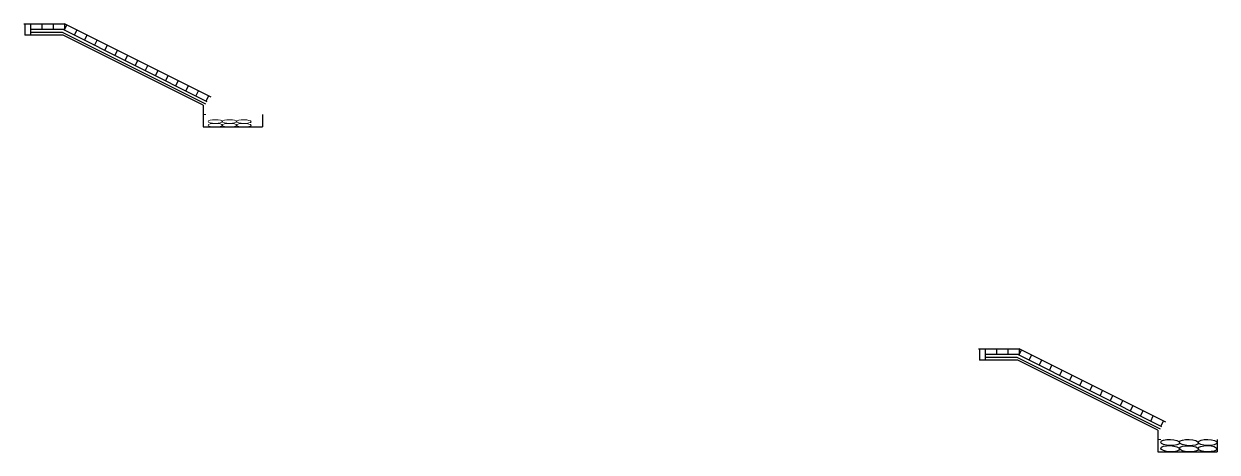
# Model space of a CAD drawing. Header units: inches. Extents: x 64995 to 402236, y -100918 to 204355.
# Drawn here: x 161094 to 165306, y 41360 to 42871 of the extents above; entities that cross this region are included whole.
import ezdxf

# ---------------------------------------------------------------- set-up
doc = ezdxf.new("R2010")
doc.units = ezdxf.units.IN
doc.header["$LTSCALE"] = 7
doc.header["$MEASUREMENT"] = 0
doc.layers.add('Cross Section Labels', color=7, linetype='Continuous', lineweight=9)
doc.layers.add('Long Section Labels', color=7, linetype='Continuous', lineweight=9)

msp = doc.modelspace()

# ---------------------------------------------------------------- linework, layer by layer
at = {"color": 0, "linetype": 'Continuous', "lineweight": -3, "ltscale": 0.5}
for p, q in [((161093.8517, 42871.04983), (161236.89447, 42871.04983)), ((161096.89447, 42871.04983), (161096.89447, 42831.04983)), ((161116.89447, 42871.04983), (161116.89447, 42831.04983)), ((161236.89447, 42851.04983), (161116.89447, 42851.04983)), ((161229.81244, 42841.04983), (161116.89447, 42841.04983)), ((161156.89447, 42871.04983), (161156.89447, 42851.04983)), ((161196.89447, 42871.04983), (161196.89447, 42851.04983)), ((161736.34313, 42587.78448), (161229.81244, 42841.04983)), ((161741.0202, 42596.62629), (161232.17312, 42851.04983)), ((161236.2929, 42848.98994), (161245.23717, 42866.87848)), ((161754.66321, 42612.16546), (161236.89447, 42871.04983)), ((161236.89447, 42871.04983), (161236.89447, 42851.04983)), ((161272.06999, 42831.10139), (161281.01426, 42848.98994)), ((161232.1929, 42831.04983), (161096.89447, 42831.04983)), ((161726.34313, 42583.97472), (161232.1929, 42831.04983)), ((161307.84708, 42813.21285), (161316.79135, 42831.10139)), ((161343.62416, 42795.32431), (161352.56844, 42813.21285)), ((161379.40125, 42777.43576), (161388.34552, 42795.32431)), ((161415.17834, 42759.54722), (161424.12261, 42777.43576)), ((161450.95543, 42741.65867), (161459.8997, 42759.54722)), ((161486.73251, 42723.77013), (161495.67679, 42741.65867)), ((161522.5096, 42705.88159), (161531.45387, 42723.77013)), ((161558.28669, 42687.99304), (161567.23096, 42705.88159)), ((161594.06378, 42670.1045), (161603.00805, 42687.99304)), ((161629.84086, 42652.21596), (161638.78514, 42670.1045)), ((161665.61795, 42634.32741), (161674.56222, 42652.21596)), ((161701.39504, 42616.43887), (161710.33931, 42634.32741)), ((161737.17213, 42598.55032), (161746.1164, 42616.43887)), ((161935.58344, 42551.57004), (161935.58344, 42507.29982)), ((161726.34313, 42507.29982), (161935.58344, 42507.29982)), ((164463.72711, 41724.5503), (164606.76988, 41724.5503)), ((164466.76988, 41724.5503), (164466.76988, 41684.5503)), ((164486.76988, 41724.5503), (164486.76988, 41684.5503)), ((164606.76988, 41704.5503), (164486.76988, 41704.5503)), ((164526.76988, 41724.5503), (164526.76988, 41704.5503)), ((164566.76988, 41724.5503), (164566.76988, 41704.5503)), ((165110.89561, 41450.12676), (164602.04852, 41704.5503)), ((164606.16831, 41702.49041), (164615.11258, 41720.37895)), ((165124.53862, 41465.66593), (164606.76988, 41724.5503)), ((164606.76988, 41724.5503), (164606.76988, 41704.5503)), ((164641.94539, 41684.60186), (164650.88967, 41702.49041)), ((164602.06831, 41684.5503), (164466.76988, 41684.5503)), ((164599.68784, 41694.5503), (164486.76988, 41694.5503)), ((165106.21853, 41441.28495), (164599.68784, 41694.5503)), ((165096.21853, 41437.47519), (164602.06831, 41684.5503)), ((164677.72248, 41666.71332), (164686.66675, 41684.60186)), ((164713.49957, 41648.82477), (164722.44384, 41666.71332)), ((164749.27666, 41630.93623), (164758.22093, 41648.82477)), ((164785.05374, 41613.04769), (164793.99802, 41630.93623)), ((164820.83083, 41595.15914), (164829.7751, 41613.04769)), ((164856.60792, 41577.2706), (164865.55219, 41595.15914)), ((164892.38501, 41559.38206), (164901.32928, 41577.2706)), ((164928.16209, 41541.49351), (164937.10637, 41559.38206)), ((164963.93918, 41523.60497), (164972.88345, 41541.49351)), ((164999.71627, 41505.71642), (165008.66054, 41523.60497)), ((165035.49336, 41487.82788), (165044.43763, 41505.71642)), ((165071.27045, 41469.93934), (165080.21472, 41487.82788)), ((165107.04753, 41452.05079), (165115.9918, 41469.93934)), ((165305.45884, 41405.07051), (165305.45884, 41360.80029)), ((165096.21853, 41360.80029), (165305.45884, 41360.80029))]:
    msp.add_line(p, q, dxfattribs=at)
at = {"color": 0, "lineweight": -3, "ltscale": 0.5}
for p, q in [((161726.34313, 42583.97472), (161726.34313, 42507.29982)), ((165096.21853, 41437.47519), (165096.21853, 41360.80029))]:
    msp.add_line(p, q, dxfattribs=at)
at = {"color": 0, "linetype": 'Continuous', "lineweight": -3, "ltscale": 0.5}
for centre, major_axis in [((165140.02376, 41394.28258), (33.24721, -1.36831)), ((165206.11375, 41394.05915), (33.24721, -1.36831)), ((165272.22916, 41394.42564), (-33.26735, 0.72971)), ((165139.97244, 41372.27382), (33.24721, -1.36831)), ((165206.06243, 41372.05039), (33.24721, -1.36831)), ((165271.72871, 41372.41688), (-33.26735, 0.72971))]:
    msp.add_ellipse(centre, major_axis=major_axis, ratio=0.3297157707, dxfattribs=at)
at = {"layer": 'Cross Section Labels'}
for p, q in [((161736.54094, 42551.62629), (161726.34313, 42551.62629)), ((165106.41635, 41405.12676), (165096.21853, 41405.12676))]:
    msp.add_line(p, q, dxfattribs=at)
at = {"layer": 'Long Section Labels'}
for centre in [(161769.32349, 42513.74936), (161769.4018, 42526.64845), (161819.90776, 42513.49188), (161819.98607, 42526.39097), (161870.49202, 42513.23279), (161870.57033, 42526.13188)]:
    msp.add_ellipse(centre, major_axis=(25.29233, -0.15355), ratio=0.255, dxfattribs=at)

doc.saveas('drawing.dxf')
